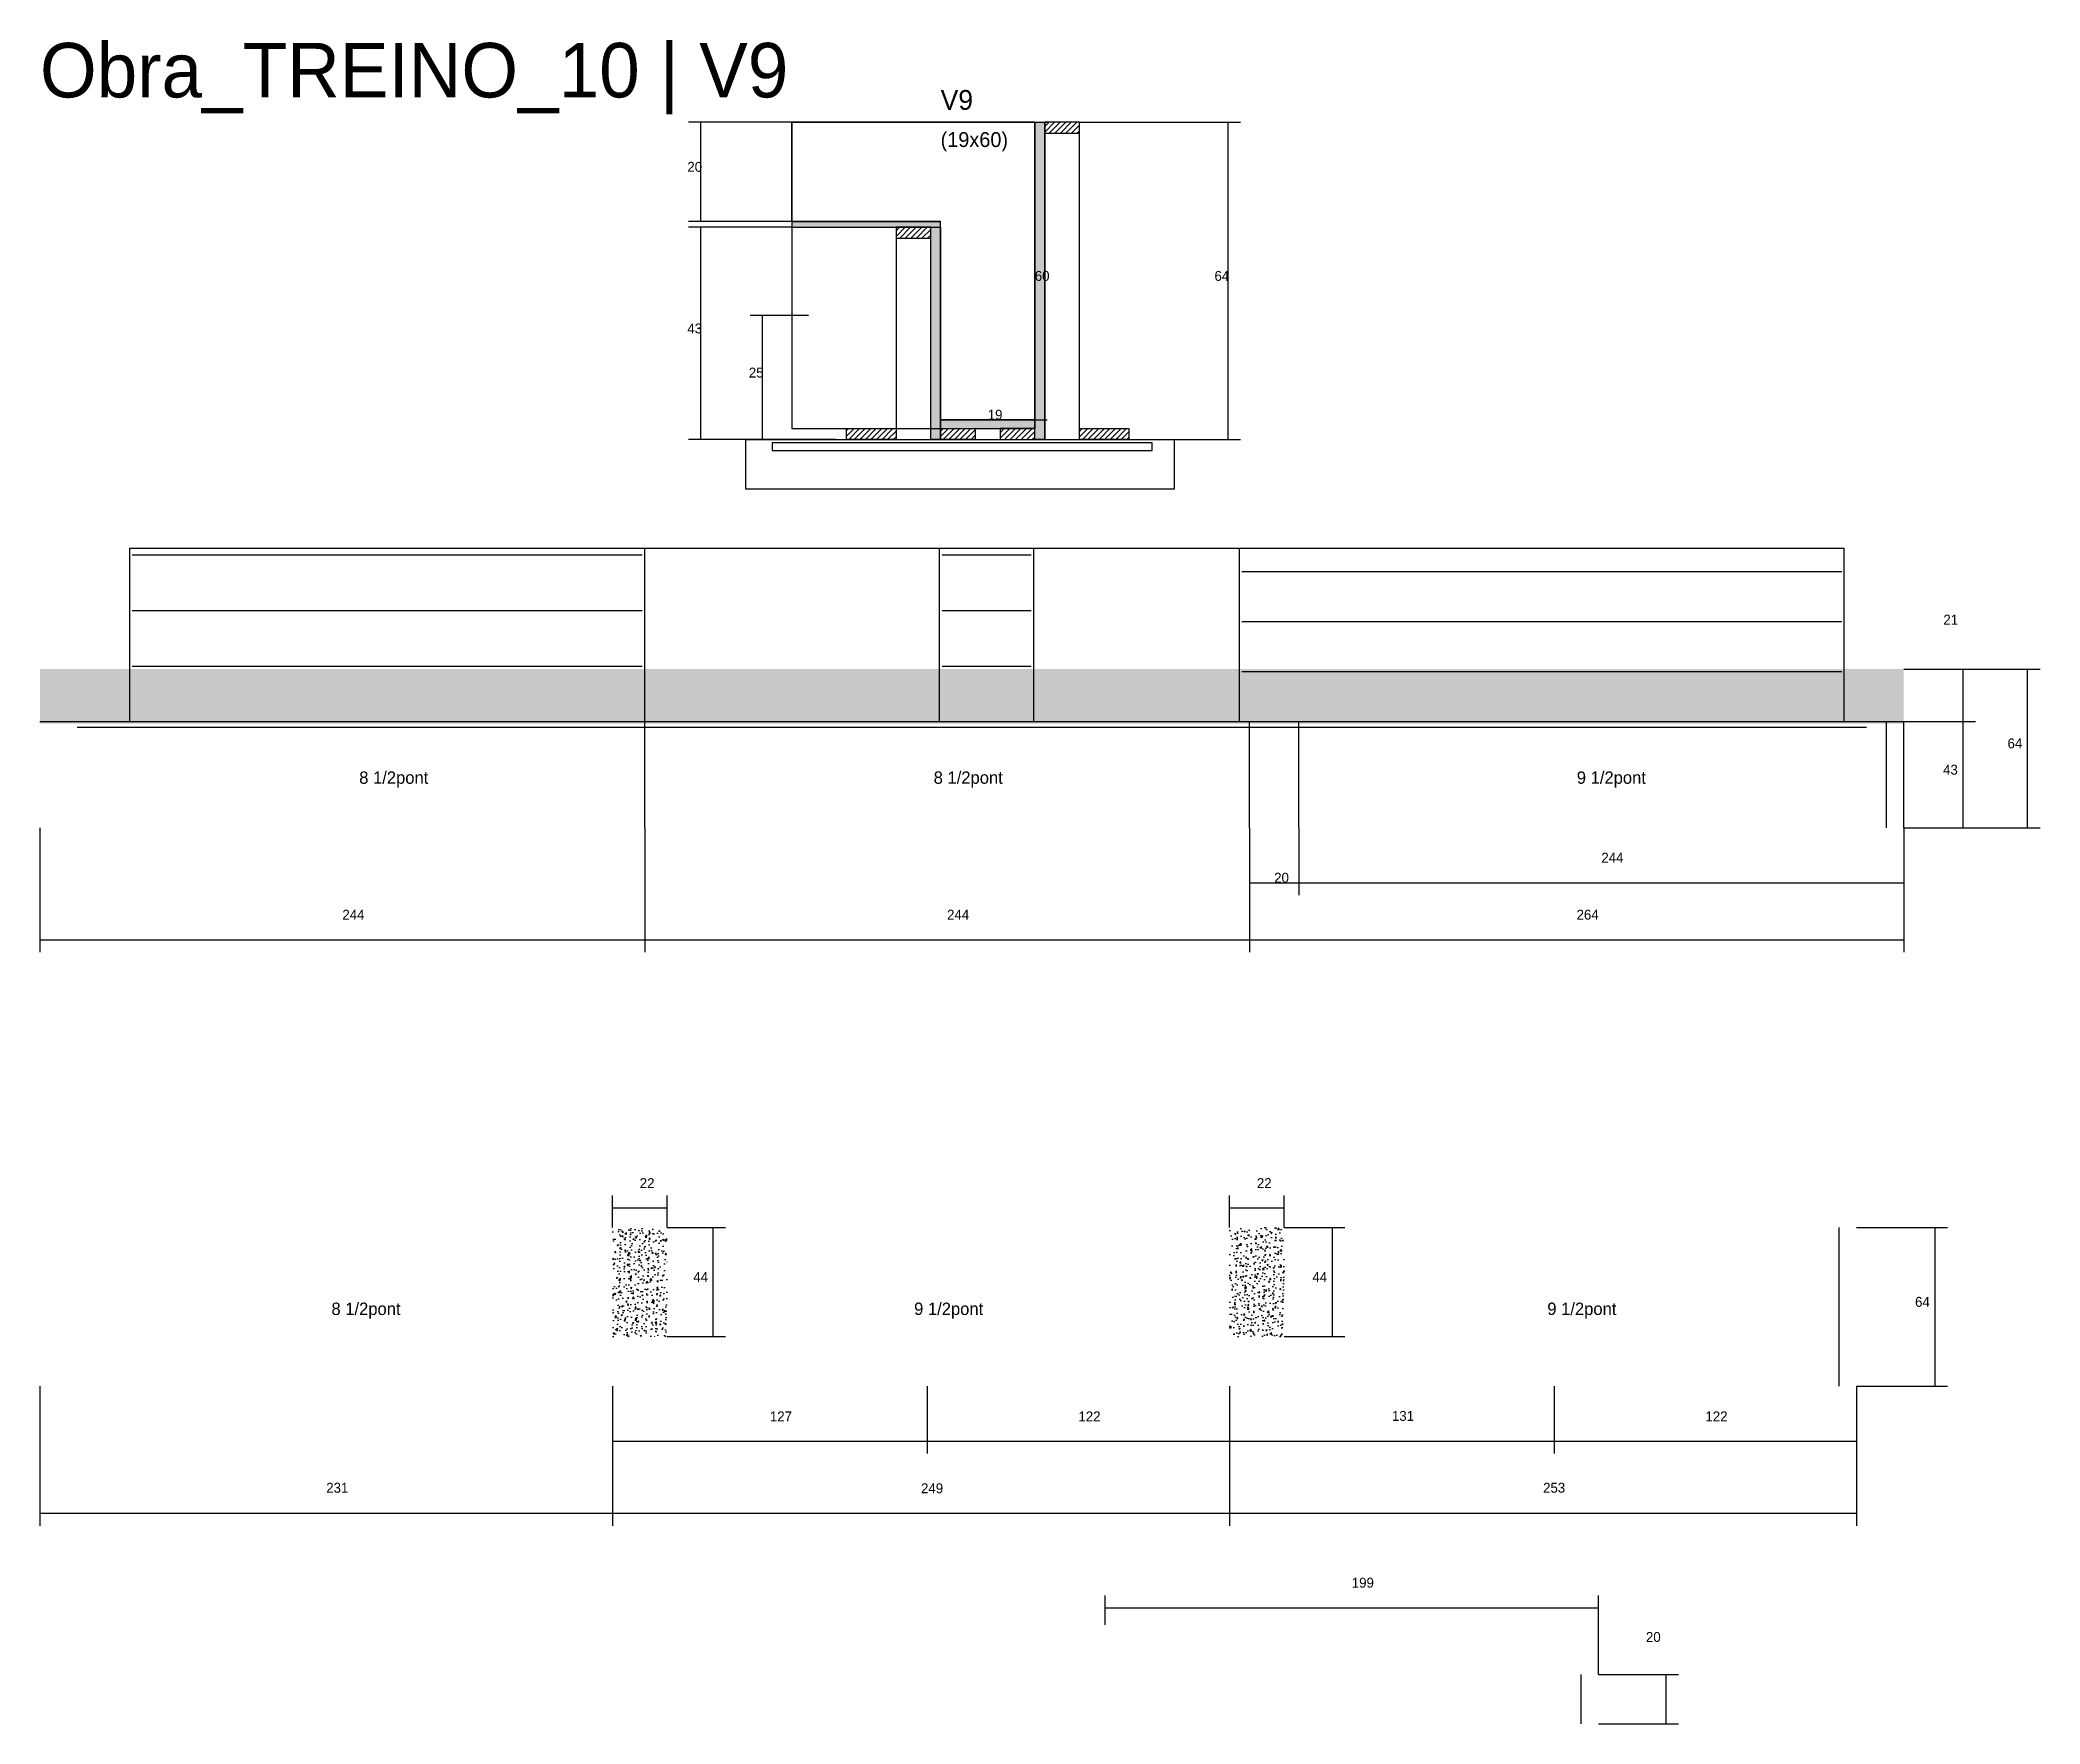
# Model space of a CAD drawing. Header units: metres. Extents: x -41 to 34800, y -36000 to 1848.
# Drawn here: x 80 to 887, y -16916 to -16237 of the extents above; entities that cross this region are included whole.
import ezdxf

# ---------------------------------------------------------------- set-up
doc = ezdxf.new("R2010")
doc.units = ezdxf.units.M
for name, color, linetype in [('CONCRETO', 251, 'Continuous'), ('COTA', 4, 'Continuous'), ('Cota Seção (2x)', 4, 'Continuous'), ('Hachura', 253, 'Continuous'), ('LABEL_ID', 3, 'Continuous'), ('Madeira', 126, 'Continuous'), ('NOMENCLATURA', 7, 'Continuous'), ('Painéis', 200, 'Continuous'), ('SARR_2.2x7', 40, 'Continuous'), ('SCO-___-LAJ', 4, 'Continuous'), ('Texto Seção', 7, 'Continuous')]:
    doc.layers.add(name, color=color, linetype=linetype)

msp = doc.modelspace()

# ---------------------------------------------------------------- texts
at = {"layer": 'COTA'}
for s, p in [('20', (341.2, -16290)), ('64', (553.9, -16334)), ('43', (341.2, -16355.2)), ('25', (366, -16373))]:
    msp.add_text(s, height=4, dxfattribs=at).set_placement(p)
at = {"layer": 'Cota Seção (2x)'}
for s, p in [('60', (481.4, -16334)), ('19', (462.4, -16390)), ('21', (848, -16472.7)), ('64', (873.9, -16522.6)), ('43', (847.9, -16533.2)), ('244', (710, -16568.7)), ('20', (578, -16576.8)), ('244', (202, -16591.7)), ('244', (446, -16591.7)), ('264', (700, -16591.7)), ('22', (322, -16700)), ('22', (571, -16700)), ('44', (343.6, -16737.9)), ('44', (593.4, -16737.9)), ('64', (836.6, -16747.9)), ('127', (374.5, -16794.1)), ('122', (499, -16794.1)), ('131', (625.5, -16793.9)), ('122', (752, -16794.1)), ('231', (195.5, -16822.9)), ('249', (435.5, -16823.1)), ('253', (686.5, -16822.9)), ('199', (609.3, -16861.2)), ('20', (728, -16883.1))]:
    msp.add_text(s, height=4, dxfattribs=at).set_placement(p)
at = {"layer": 'LABEL_ID'}
msp.add_text('Obra_TREINO_10 | V9', height=22, dxfattribs=at).set_placement((80, -16260))
at = {"layer": 'NOMENCLATURA'}
for s, p in [('8 1/2pont', (208.8, -16536.9)), ('8 1/2pont', (440.6, -16536.9)), ('9 1/2pont', (700.1, -16536.9)), ('8 1/2pont', (197.6, -16751.2)), ('9 1/2pont', (432.7, -16751.2)), ('9 1/2pont', (688.2, -16751.2))]:
    msp.add_text(s, height=5, dxfattribs=at).set_placement(p)
at = {"layer": 'Texto Seção'}
for s, height, p in [('V9', 8, (443.4, -16265)), ('(19x60)', 6, (443.4, -16280))]:
    msp.add_text(s, height=height, dxfattribs=at).set_placement(p)

# ---------------------------------------------------------------- hatches: boundary and pattern name
at = {"layer": 'COTA'}
h = msp.add_hatch(dxfattribs=at)
h.set_pattern_fill('AR-CONC', scale=0.03)
h.paths.add_polyline_path([(80, -16490.6), (80, -16512.6), (832, -16512.6), (832, -16490.6)])
h = msp.add_hatch(dxfattribs=at)
h.set_pattern_fill('AR-CONC', scale=0.03)
h.paths.add_polyline_path([(311, -16715.9), (333, -16715.9), (333, -16759.9), (311, -16759.9), (311, -16759.9)])
h = msp.add_hatch(dxfattribs=at)
h.set_pattern_fill('AR-CONC', scale=0.03)
h.paths.add_polyline_path([(560, -16759.9), (582, -16759.9), (582, -16715.9), (560, -16715.9)])
at = {"layer": 'Hachura'}
h = msp.add_hatch(color=8, dxfattribs=at)
h.dxf.hatch_style = 1
h.paths.add_polyline_path([(481.4, -16270), (485.4, -16270), (485.4, -16270), (485.4, -16398), (485.4, -16398), (481.4, -16398), (481.4, -16398), (481.4, -16270)])
h = msp.add_hatch(dxfattribs=at)
h.set_pattern_fill('ANSI31', scale=0.5)
h.paths.add_polyline_path([(499.4, -16274.4), (499.4, -16270), (499.4, -16270), (485.4, -16270), (485.4, -16270), (485.4, -16274.4), (485.4, -16274.4), (499.4, -16274.4)])
h = msp.add_hatch(color=8, dxfattribs=at)
h.dxf.hatch_style = 1
h.paths.add_polyline_path([(443.4, -16312.4), (443.4, -16310), (443.4, -16310), (383.4, -16310), (383.4, -16310), (383.4, -16312.4), (383.4, -16312.4), (443.4, -16312.4)])
h = msp.add_hatch(dxfattribs=at)
h.set_pattern_fill('ANSI31', scale=0.5)
h.paths.add_polyline_path([(439.4, -16316.8), (439.4, -16312.4), (439.4, -16312.4), (425.4, -16312.4), (425.4, -16312.4), (425.4, -16316.8), (425.4, -16316.8), (439.4, -16316.8)])
h = msp.add_hatch(color=8, dxfattribs=at)
h.dxf.hatch_style = 1
h.paths.add_polyline_path([(439.4, -16312.4), (443.4, -16312.4), (443.4, -16312.4), (443.4, -16398), (443.4, -16398), (439.4, -16398), (439.4, -16398), (439.4, -16312.4)])
h = msp.add_hatch(color=8, dxfattribs=at)
h.dxf.hatch_style = 1
h.paths.add_polyline_path([(481.4, -16393.6), (481.4, -16390), (481.4, -16390), (443.4, -16390), (443.4, -16390), (443.4, -16393.6), (443.4, -16393.6), (481.4, -16393.6)])
h = msp.add_hatch(dxfattribs=at)
h.set_pattern_fill('ANSI31', scale=0.5)
h.paths.add_polyline_path([(405.4, -16398), (405.4, -16393.6), (405.4, -16393.6), (425.4, -16393.6), (425.4, -16393.6), (425.4, -16398), (425.4, -16398), (405.4, -16398)])
h = msp.add_hatch(dxfattribs=at)
h.set_pattern_fill('ANSI31', scale=0.5)
h.paths.add_polyline_path([(443.4, -16398), (443.4, -16393.6), (443.4, -16393.6), (457.4, -16393.6), (457.4, -16393.6), (457.4, -16398), (457.4, -16398), (443.4, -16398)])
h = msp.add_hatch(dxfattribs=at)
h.set_pattern_fill('ANSI31', scale=0.5)
h.paths.add_polyline_path([(481.4, -16398), (481.4, -16393.6), (481.4, -16393.6), (467.4, -16393.6), (467.4, -16393.6), (467.4, -16398), (467.4, -16398), (481.4, -16398)])
h = msp.add_hatch(dxfattribs=at)
h.set_pattern_fill('ANSI31', scale=0.5)
h.paths.add_polyline_path([(499.4, -16398), (499.4, -16393.6), (499.4, -16393.6), (519.4, -16393.6), (519.4, -16393.6), (519.4, -16398), (519.4, -16398), (499.4, -16398)])

# ---------------------------------------------------------------- linework, layer by layer
at = {"layer": 'CONCRETO'}
for points in [[(443.4, -16310), (383.4, -16310), (383.4, -16270), (443.4, -16270), (443.4, -16270), (481.4, -16270), (481.4, -16393.6), (481.4, -16393.6), (481.4, -16390), (443.4, -16390)], [(383.4, -16393.6), (481.4, -16393.6), (481.4, -16270), (383.4, -16270)]]:
    msp.add_lwpolyline(points, close=True, dxfattribs=at)
at = {"layer": 'COTA'}
for p, q in [((383.4, -16270), (341.7, -16270)), ((346.7, -16310), (346.7, -16270)), ((499.4, -16270), (564.4, -16270)), ((559.4, -16398), (559.4, -16270)), ((383.4, -16310), (341.7, -16310)), ((383.4, -16312.4), (341.7, -16312.4)), ((346.7, -16398), (346.7, -16312.4)), ((390.1, -16348), (366.5, -16348)), ((371.5, -16398), (371.5, -16348)), ((401, -16398), (341.7, -16398)), ((390.1, -16398), (366.5, -16398)), ((499.4, -16398), (564.4, -16398))]:
    msp.add_line(p, q, dxfattribs=at)
at = {"layer": 'Cota Seção (2x)'}
for p, q in [((443.4, -16270), (486.4, -16270)), ((481.4, -16390), (481.4, -16270)), ((443.4, -16398), (443.4, -16385)), ((443.4, -16390), (486.4, -16390)), ((443.4, -16390), (481.4, -16390)), ((481.4, -16398), (481.4, -16385)), ((832, -16490.6), (887, -16490.6)), ((832, -16490.6), (861, -16490.6)), ((856, -16511.8), (856, -16490.6)), ((882, -16554.6), (882, -16490.6)), ((832, -16511.8), (861, -16511.8)), ((832, -16511.8), (861, -16511.8)), ((856, -16554.6), (856, -16511.8)), ((80, -16554.6), (80, -16604.8)), ((324, -16554.6), (324, -16604.8)), ((324, -16554.6), (324, -16604.8)), ((568, -16554.6), (568, -16604.8)), ((568, -16554.6), (568, -16604.8)), ((568, -16554.6), (568, -16581.8)), ((588, -16554.6), (588, -16581.8)), ((588, -16554.6), (588, -16581.8)), ((832, -16554.6), (832, -16604.8)), ((832, -16554.6), (832, -16581.8)), ((832, -16554.6), (861, -16554.6)), ((832, -16554.6), (887, -16554.6)), ((568, -16576.8), (588, -16576.8)), ((588, -16576.8), (832, -16576.8)), ((80, -16599.8), (324, -16599.8)), ((324, -16599.8), (568, -16599.8)), ((568, -16599.8), (832, -16599.8)), ((311, -16715.9), (311, -16703)), ((333, -16715.9), (333, -16703)), ((560, -16715.9), (560, -16703)), ((582, -16715.9), (582, -16703)), ((311, -16708), (333, -16708)), ((560, -16708), (582, -16708)), ((333, -16715.9), (356.6, -16715.9)), ((351.6, -16759.9), (351.6, -16715.9)), ((582, -16715.9), (606.5, -16715.9)), ((601.5, -16759.9), (601.5, -16715.9)), ((813, -16715.9), (849.7, -16715.9)), ((844.7, -16779.9), (844.7, -16715.9)), ((333, -16759.9), (356.6, -16759.9)), ((582, -16759.9), (606.5, -16759.9)), ((80, -16779.9), (80, -16836.2)), ((311, -16779.9), (311, -16836.2)), ((311, -16779.9), (311, -16836.2)), ((311, -16779.9), (311, -16807.1)), ((438, -16779.9), (438, -16807.1)), ((438, -16779.9), (438, -16807.1)), ((560, -16779.9), (560, -16836.2)), ((560, -16779.9), (560, -16836.2)), ((560, -16779.9), (560, -16807.1)), ((560, -16779.9), (560, -16807.1)), ((691, -16779.9), (691, -16807.1)), ((691, -16779.9), (691, -16807.1)), ((813, -16779.9), (813, -16836.2)), ((813, -16779.9), (813, -16807.1)), ((813, -16779.9), (849.7, -16779.9)), ((311, -16802.1), (438, -16802.1)), ((438, -16802.1), (560, -16802.1)), ((560, -16802.1), (691, -16802.1)), ((691, -16802.1), (813, -16802.1)), ((80, -16831.2), (311, -16831.2)), ((311, -16831.2), (560, -16831.2)), ((560, -16831.2), (813, -16831.2)), ((509.8, -16876.2), (509.8, -16864.3)), ((708.8, -16896.2), (708.8, -16864.3)), ((509.8, -16869.3), (708.8, -16869.3)), ((708.8, -16896.2), (741.1, -16896.2)), ((736.1, -16916.2), (736.1, -16896.2)), ((708.8, -16916.2), (741.1, -16916.2))]:
    msp.add_line(p, q, dxfattribs=at)
at = {"layer": 'Madeira'}
for points in [[(499.4, -16274.4), (499.4, -16270), (485.4, -16270), (485.4, -16274.4)], [(499.4, -16270), (485.4, -16270), (485.4, -16398), (499.4, -16398)], [(439.4, -16316.8), (439.4, -16312.4), (425.4, -16312.4), (425.4, -16316.8)], [(439.4, -16312.4), (425.4, -16312.4), (425.4, -16398), (439.4, -16398)], [(537.7, -16418), (364.8, -16418), (364.8, -16398), (537.7, -16398)], [(405.4, -16398), (405.4, -16393.6), (425.4, -16393.6), (425.4, -16398)], [(443.4, -16398), (443.4, -16393.6), (457.4, -16393.6), (457.4, -16398)], [(481.4, -16398), (481.4, -16393.6), (467.4, -16393.6), (467.4, -16398)], [(499.4, -16398), (499.4, -16393.6), (519.4, -16393.6), (519.4, -16398)]]:
    msp.add_lwpolyline(points, close=True, dxfattribs=at)
at = {"layer": 'Painéis'}
for p, q in [((485.4, -16398), (485.4, -16270)), ((383.4, -16310), (443.4, -16310)), ((443.4, -16398), (443.4, -16312.4)), ((443.4, -16390), (481.4, -16390)), ((443.4, -16393.6), (443.4, -16390)), ((481.4, -16393.6), (481.4, -16390)), ((116.2, -16441.8), (324, -16441.8)), ((116.2, -16511.8), (116.2, -16441.8)), ((324, -16511.8), (324, -16441.8)), ((324, -16441.8), (443, -16441.8)), ((324, -16511.8), (324, -16441.8)), ((443, -16511.8), (443, -16441.8)), ((443, -16441.8), (481, -16441.8)), ((443, -16511.8), (443, -16441.8)), ((481, -16511.8), (481, -16441.8)), ((481, -16441.8), (564, -16441.8)), ((481, -16511.8), (481, -16441.8)), ((564, -16511.8), (564, -16441.8)), ((564, -16441.8), (808, -16441.8)), ((564, -16511.8), (564, -16441.8)), ((808, -16511.8), (808, -16441.8)), ((80, -16511.8), (832, -16511.8)), ((116.2, -16511.8), (324, -16511.8)), ((324, -16554.6), (324, -16511.8)), ((324, -16511.8), (443, -16511.8)), ((443, -16511.8), (481, -16511.8)), ((481, -16511.8), (564, -16511.8)), ((564, -16511.8), (808, -16511.8)), ((568, -16554.6), (568, -16511.8)), ((588, -16554.6), (588, -16511.8)), ((832, -16554.6), (832, -16511.8))]:
    msp.add_line(p, q, dxfattribs=at)
for points in [[(481.4, -16270), (485.4, -16270), (485.4, -16398), (481.4, -16398)], [(443.4, -16312.4), (443.4, -16310), (383.4, -16310), (383.4, -16312.4)], [(439.4, -16312.4), (443.4, -16312.4), (443.4, -16398), (439.4, -16398)], [(481.4, -16393.6), (481.4, -16390), (443.4, -16390), (443.4, -16393.6)]]:
    msp.add_lwpolyline(points, close=True, dxfattribs=at)
at = {"layer": 'SARR_2.2x7'}
for p, q in [((117.2, -16444.53), (323, -16444.53)), ((444, -16444.53), (480, -16444.53)), ((565, -16451.26), (807, -16451.26)), ((117.2, -16466.96), (323, -16466.96)), ((444, -16466.96), (480, -16466.96)), ((565, -16471.44), (807, -16471.44)), ((117.2, -16489.38), (323, -16489.38)), ((444, -16489.38), (480, -16489.38)), ((565, -16491.62), (807, -16491.62)), ((95, -16514), (324, -16514)), ((324, -16514), (568, -16514)), ((568, -16514), (817, -16514)), ((825, -16554.6), (825, -16511.8)), ((806, -16779.9), (806, -16715.9)), ((701.8, -16916.2), (701.8, -16896.2))]:
    msp.add_line(p, q, dxfattribs=at)
at = {"layer": 'SCO-___-LAJ'}
msp.add_lwpolyline([(528.7, -16399.3), (375.4, -16399.3), (375.4, -16402.5), (528.7, -16402.5)], close=True, dxfattribs=at)

msp.set_redraw_order([(e.dxf.handle, doc.entitydb.next_handle()) for e in msp.query("TEXT MTEXT ATTDEF DIMENSION ARC_DIMENSION")])  # texts and dimensions are drawn at this point

doc.saveas('drawing.dxf')
